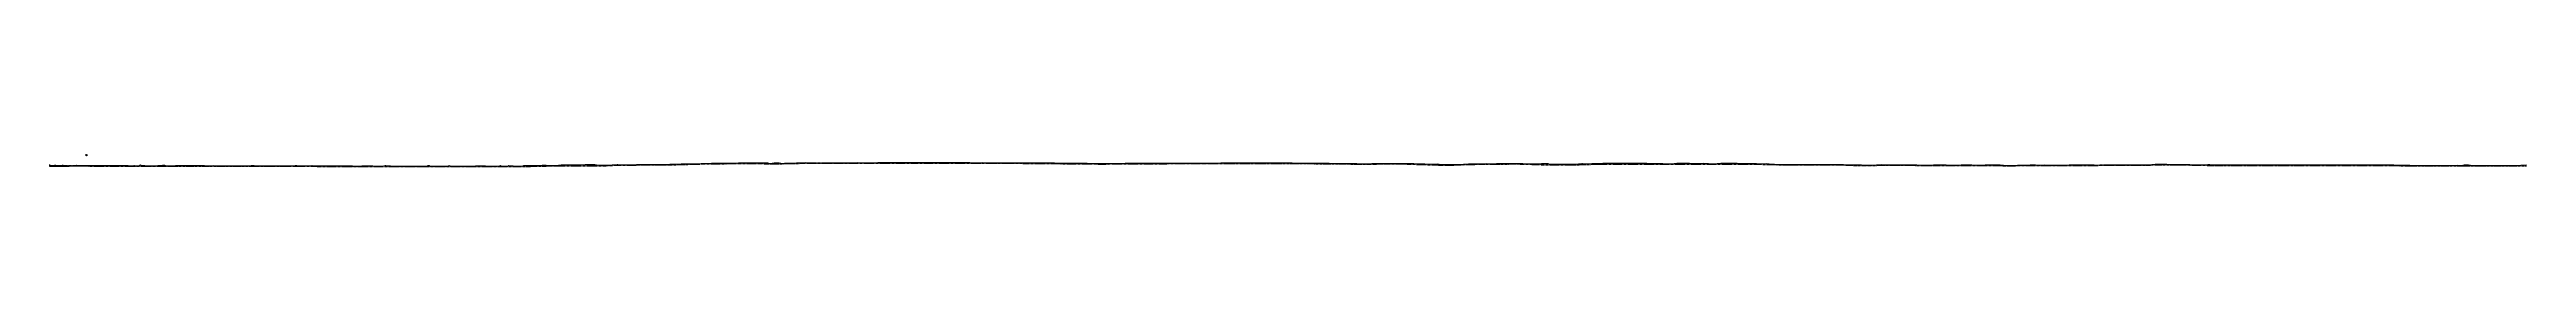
# Model space of a CAD drawing. Extents: x 525858 to 564773, y 2370984 to 2400075.
# Drawn here: x 550972 to 563618, y 2392218 to 2392281 of the extents above; entities that cross this region are included whole.
import ezdxf

# ---------------------------------------------------------------- set-up
doc = ezdxf.new("R2010")
doc.units = 0
doc.header["$PDSIZE"] = 62.915
doc.linetypes.add('CENTER', pattern=[2, 1.25, -0.25, 0.25, -0.25])
doc.layers.get('DEFPOINTS').update_dxf_attribs({"linetype": 'CONTINUOUS'})
for name, color, linetype in [('pipe', 3, 'CONTINUOUS'), ('pipe_cen', 1, 'CENTER'), ('地形剖面', 4, 'CONTINUOUS'), ('标准断面', 3, 'CONTINUOUS')]:
    doc.layers.add(name, color=color, linetype=linetype)
doc.styles.add('DIM', font='simp1.shx', dxfattribs={"width": 0.8, "bigfont": 'hz.shx'})
doc.dimstyles.new('100', dxfattribs={"dimtxt": 3.5, "dimasz": 2, "dimexe": 1, "dimexo": 0, "dimgap": 1, "dimtad": 1, "dimtoh": 1, "dimdec": 3, "dimlfac": 100, "dimdsep": 46, "dimtxsty": 'DIM', "dimcen": 0, "dimclrd": 9, "dimclre": 9, "dimclrt": 3, "dimadec": 3, "dimazin": 2, "dimtfac": 1, "dimtdec": 3, "dimtix": 1, "dimtofl": 0, "dimtmove": 2, "dimatfit": 3, "dimfxl": 1, "dimtolj": 1, "dimtzin": 0, "dimarcsym": 0})

# ---------------------------------------------------------------- blocks, each defined once
blk = doc.blocks.new('*D10')
at = {"layer": 'DEFPOINTS', "color": 0, "linetype": 'Continuous', "lineweight": -3, "transparency": 16777216}
for p in [(551160, 2392276), (551161, 2392276), (551161, 2392276), (551161, 2392276), (551162, 2392276)]:
    blk.add_point(p, dxfattribs=at)
at = {"layer": '标准断面', "color": 9, "linetype": 'Continuous', "lineweight": -2, "transparency": 16777216}
blk.add_arc((551161, 2392276), 0.45, 30, 150, dxfattribs=at)
at = {"layer": '标准断面', "color": 9, "linetype": 'Continuous', "lineweight": -3, "transparency": 16777216}
for points in [[(551160, 2392277), (551159, 2392276), (551161, 2392276)], [(551162, 2392276), (551162, 2392277), (551160, 2392276)]]:
    blk.add_solid(points, dxfattribs=at)
at = {"layer": '标准断面', "color": 3, "linetype": 'Continuous', "lineweight": -3, "transparency": 16777216, "insert": (551161, 2392278), "char_height": 3.5, "attachment_point": 5, "style": 'DIM'}
blk.add_mtext('\\A1;120°', dxfattribs=at)

msp = doc.modelspace()

# ---------------------------------------------------------------- linework, layer by layer
at = {"layer": 'pipe', "linetype": 'Continuous', "lineweight": -3}
msp.add_lwpolyline([(550971.982374, 2392229.54635), (550971.982374, 2392219.54635), (551071.982374, 2392219.54635)], dxfattribs=at)
at = {"layer": 'pipe_cen', "linetype": 'CENTER', "lineweight": 35, "ltscale": 10}
msp.add_lwpolyline([(550971.982374, 2392221.209958), (551117.403832, 2392221.209958), (551357.364477, 2392220.400681), (551592.0005, 2392220.400681), (552225.335017, 2392219.637625), (552858.414747, 2392217.857821), (553367.991836, 2392217.857821), (553554.462842, 2392221.992717), (553814.019188, 2392221.992717), (553860.279328, 2392225.243004), (553933.450976, 2392225.243004), (554008.296688, 2392226.906816), (554138.856607, 2392226.906816), (554305.882424, 2392231.616161), (554489.634194, 2392233.589764), (554598.176306, 2392234.246193), (554632.05257, 2392231.741289), (554680.42201, 2392231.741289), (554816.049065, 2392235.022271), (554990.352914, 2392235.203502), (555373.436293, 2392236.268631), (555863.505089, 2392235.398095), (556336.623839, 2392231.0474), (556866.859577, 2392234.046247), (557317.068674, 2392234.046247), (557707.343504, 2392230.324778), (557786.615949, 2392232.02567), (557870.368947, 2392232.02567), (558076.727753, 2392225.655541), (558128.97071, 2392225.655541), (558283.290292, 2392230.472951), (558467.285216, 2392231.530847), (558589.559797, 2392227.687787), (558782.361609, 2392227.687787), (558871.056048, 2392230.49784), (559679.107026, 2392230.49784), (559849.725723, 2392226.173114), (560124.271588, 2392226.173114), (560236.772546, 2392222.756079), (560260.636593, 2392222.756079), (560325.493023, 2392225.389834), (560591.217668, 2392223.852567), (560930.10905, 2392223.852567), (560967.185377, 2392221.051643), (560989.415665, 2392221.051643), (561019.60173, 2392223.300868), (561499.281345, 2392224.622479), (561678.774447, 2392224.622479), (561723.215356, 2392227.299262), (561827.198104, 2392227.299262), (562012.965982, 2392223.966319), (562896.545363, 2392223.966319), (563005.107706, 2392221.935841), (563273.987252, 2392221.27039), (563618.116374, 2392221.27039)], dxfattribs=at)
at = {"layer": '地形剖面', "linetype": 'Continuous', "lineweight": -3}
msp.add_lwpolyline([(550971.982374, 2392223.53635), (550971.982374, 2392223.53635), (550971.982374, 2392223.53635), (550971.982374, 2392223.53635), (550975.896374, 2392223.45635), (550981.678374, 2392222.99635), (550988.327374, 2392222.99635), (550997.490374, 2392222.99635), (550999.434374, 2392224.54635), (551004.678374, 2392224.53635), (551023.597374, 2392222.32635), (551031.532374, 2392222.44635), (551038.692374, 2392225.10635), (551040.478374, 2392225.10635), (551044.429374, 2392222.30635), (551051.389374, 2392221.64635), (551062.928374, 2392221.54635), (551071.323374, 2392221.55635), (551078.207374, 2392221.53635), (551084.562374, 2392221.51635), (551091.620374, 2392222.50135), (551095.298374, 2392223.01435), (551095.298374, 2392223.01435), (551108.781374, 2392224.89635), (551109.566374, 2392224.89635), (551116.520374, 2392223.50635), (551117.403374, 2392223.51035), (551117.403374, 2392223.51035), (551117.403374, 2392223.51035), (551128.721374, 2392223.55635), (551142.184374, 2392223.06635), (551152.329374, 2392223.13635), (551162.172374, 2392223.11635), (551170.580374, 2392223.18635), (551181.474374, 2392223.20635), (551193.601374, 2392223.19635), (551202.973374, 2392223.22635), (551209.700374, 2392223.18635), (551215.318374, 2392223.11635), (551225.309374, 2392223.03635), (551232.412374, 2392223.16635), (551241.655374, 2392223.14635), (551251.810374, 2392222.99635), (551263.233374, 2392223.11635), (551272.375374, 2392223.15635), (551283.769374, 2392223.10635), (551292.092374, 2392223.12635), (551300.416374, 2392223.05635), (551316.073374, 2392222.97635), (551326.663374, 2392222.94635), (551338.682374, 2392222.96635), (551357.364374, 2392222.85635), (551357.364374, 2392222.85635), (551357.364374, 2392222.85635), (551357.377374, 2392222.85635), (551366.663374, 2392224.16635), (551369.790374, 2392224.16635), (551373.469374, 2392222.86635), (551381.418374, 2392222.17635), (551389.500374, 2392222.21635), (551402.689374, 2392223.84635), (551403.961374, 2392223.84635), (551406.327374, 2392221.92635), (551412.110374, 2392221.57635), (551420.474374, 2392221.55635), (551427.879374, 2392221.61635), (551430.247374, 2392221.64635), (551432.630374, 2392224.55635), (551433.278374, 2392224.55635), (551436.541374, 2392226.22635), (551441.073374, 2392222.88635), (551451.279374, 2392222.91635), (551458.920374, 2392222.81635), (551468.943374, 2392222.57635), (551472.272374, 2392222.44635), (551481.363374, 2392222.41635), (551487.642374, 2392222.56635), (551493.980374, 2392222.52635), (551500.608374, 2392222.66635), (551506.848374, 2392222.65635), (551514.635374, 2392222.66635), (551524.610374, 2392223.18635), (551534.575374, 2392223.49635), (551542.220374, 2392222.81635), (551547.996374, 2392224.71635), (551558.244374, 2392224.71635), (551566.434374, 2392222.34635), (551576.339374, 2392222.35635), (551589.708374, 2392222.31635), (551592.000374, 2392222.52435), (551592.000374, 2392222.52435), (551592.000374, 2392222.52435), (551594.217374, 2392222.72635), (551606.842374, 2392222.44635), (551614.462374, 2392223.07635), (551622.744374, 2392223.44635), (551628.946374, 2392223.19635), (551635.417374, 2392223.11635), (551652.171374, 2392223.12635), (551659.749374, 2392223.09635), (551665.761374, 2392223.07635), (551677.787374, 2392223.06635), (551686.143374, 2392223.05635), (551694.763374, 2392223.04635), (551703.354374, 2392223.07635), (551711.042374, 2392223.05635), (551718.053374, 2392222.99635), (551727.042374, 2392222.94635), (551735.149374, 2392222.94635), (551748.876374, 2392222.92635), (551756.852374, 2392222.90635), (551762.780374, 2392222.87635), (551769.635374, 2392222.56635), (551774.313374, 2392222.17635), (551782.370374, 2392222.14635), (551786.549374, 2392222.24635), (551793.159374, 2392222.28635), (551800.194374, 2392222.19635), (551806.590374, 2392222.89635), (551807.362374, 2392222.79635), (551823.764374, 2392222.64635), (551830.118374, 2392222.64635), (551835.402374, 2392222.64635), (551843.793374, 2392222.64635), (551857.703374, 2392222.65635), (551870.273374, 2392222.62635), (551885.103374, 2392222.63635), (551897.907374, 2392222.69635), (551908.888374, 2392222.66635), (551913.719374, 2392222.66635), (551920.925374, 2392222.66635), (551931.210374, 2392222.66635), (551940.374374, 2392222.55635), (551946.849374, 2392222.60635), (551953.816374, 2392222.57635), (551963.237374, 2392222.54635), (551971.504374, 2392222.58635), (551977.944374, 2392222.59635), (552000.721374, 2392223.68635), (552017.538374, 2392223.68635), (552039.604374, 2392222.43635), (552041.192374, 2392222.34635), (552077.399374, 2392221.84635), (552097.584374, 2392222.14635), (552108.269374, 2392222.24635), (552127.487374, 2392222.44635), (552148.714374, 2392221.94635), (552173.729374, 2392221.54635), (552203.116374, 2392222.14635), (552225.335374, 2392222.97835), (552225.335374, 2392222.97835), (552225.335374, 2392222.97835), (552232.502374, 2392223.24635), (552234.017374, 2392223.24635), (552242.421374, 2392221.04635), (552261.477374, 2392222.04635), (552274.981374, 2392221.54635), (552311.082374, 2392223.04635), (552313.730374, 2392222.34635), (552357.669374, 2392221.54635), (552359.019374, 2392221.54635), (552368.318374, 2392221.84635), (552400.569374, 2392221.84635), (552433.739374, 2392221.84635), (552451.707374, 2392221.84635), (552457.704374, 2392222.14635), (552465.160374, 2392222.14635), (552483.487374, 2392222.04635), (552496.616374, 2392221.94635), (552513.989374, 2392221.44635), (552518.210374, 2392221.44635), (552519.316374, 2392220.74635), (552539.854374, 2392220.94635), (552554.314374, 2392220.84635), (552566.469374, 2392220.84635), (552567.733374, 2392221.04635), (552569.823374, 2392221.04635), (552570.955374, 2392221.24635), (552589.572374, 2392221.64635), (552616.795374, 2392222.04635), (552622.162374, 2392222.04635), (552635.633374, 2392220.84635), (552647.723374, 2392220.84635), (552670.379374, 2392220.74635), (552684.994374, 2392222.74635), (552688.138374, 2392222.74635), (552699.279374, 2392221.84635), (552710.849374, 2392221.84635), (552714.267374, 2392220.44635), (552728.142374, 2392220.34635), (552759.706374, 2392220.54635), (552778.190374, 2392220.74635), (552799.239374, 2392220.34635), (552842.106374, 2392220.24635), (552858.414374, 2392220.33435), (552858.414374, 2392220.33435), (552897.581374, 2392220.54635), (552904.851374, 2392223.74635), (552906.663374, 2392223.74635), (552910.608374, 2392222.94635), (552913.694374, 2392220.24635), (552951.166374, 2392220.04635), (552987.450374, 2392220.14635), (553009.355374, 2392220.14635), (553011.244374, 2392224.14635), (553013.827374, 2392224.14635), (553016.190374, 2392220.74635), (553021.087374, 2392220.74635), (553046.245374, 2392220.74635), (553078.698374, 2392220.64635), (553104.459374, 2392220.64635), (553111.051374, 2392220.64635), (553146.134374, 2392221.24635), (553162.481374, 2392222.34635), (553196.102374, 2392221.54635), (553196.102374, 2392221.54635), (553198.258374, 2392221.14635), (553215.622374, 2392220.44635), (553255.883374, 2392220.34635), (553271.649374, 2392221.44635), (553273.791374, 2392223.64635), (553274.732374, 2392223.64635), (553278.750374, 2392220.44635), (553312.608374, 2392220.44635), (553316.232374, 2392223.94635), (553323.503374, 2392222.24635), (553338.336374, 2392221.84635), (553367.571374, 2392220.64635), (553367.991374, 2392220.67235), (553367.991374, 2392220.67235), (553367.991374, 2392220.67235), (553389.831374, 2392222.04635), (553393.938374, 2392223.94635), (553395.068374, 2392223.94635), (553396.848374, 2392222.84635), (553413.369374, 2392222.84635), (553413.526374, 2392222.86035), (553425.931374, 2392223.94635), (553434.221374, 2392223.94635), (553446.690374, 2392223.04635), (553473.391374, 2392223.04635), (553487.559374, 2392225.84635), (553508.176374, 2392224.64635), (553508.176374, 2392224.64635), (553521.252374, 2392224.14635), (553538.494374, 2392224.44635), (553554.462374, 2392224.04635), (553554.462374, 2392224.04635), (553554.462374, 2392224.04635), (553554.462374, 2392224.04635), (553583.509374, 2392227.34635), (553599.399374, 2392227.51835), (553629.579374, 2392227.84635), (553644.369374, 2392227.84635), (553663.239374, 2392227.84635), (553707.397374, 2392229.24635), (553724.009374, 2392229.04635), (553739.692374, 2392228.58135), (553751.018374, 2392228.24635), (553756.522374, 2392228.24635), (553774.051374, 2392224.58935), (553774.257374, 2392224.54635), (553793.373374, 2392224.54635), (553814.019374, 2392224.60535), (553814.019374, 2392224.60535), (553814.019374, 2392224.60535), (553828.094374, 2392224.64635), (553835.812374, 2392225.54635), (553843.852374, 2392226.54635), (553854.388374, 2392227.54635), (553860.279374, 2392227.72935), (553860.279374, 2392227.72935), (553860.279374, 2392227.72935), (553870.488374, 2392228.04635), (553873.717374, 2392228.04635), (553927.153374, 2392227.44635), (553933.451374, 2392227.57235), (553933.451374, 2392227.57235), (553933.451374, 2392227.57235), (553947.146374, 2392227.84635), (553968.728374, 2392229.14635), (553984.265374, 2392228.24635), (554006.956374, 2392229.54635), (554008.296374, 2392229.54635), (554008.296374, 2392229.54635), (554008.296374, 2392229.54635), (554077.116374, 2392229.54635), (554132.961374, 2392229.34635), (554138.856374, 2392229.90035), (554138.856374, 2392229.90035), (554138.856374, 2392229.90035), (554151.055374, 2392231.04635), (554169.910374, 2392230.04635), (554196.674374, 2392231.74635), (554222.615374, 2392231.34635), (554255.012374, 2392232.14635), (554273.767374, 2392232.64635), (554304.019374, 2392234.04635), (554305.882374, 2392234.08235), (554305.882374, 2392234.08235), (554305.882374, 2392234.08235), (554350.832374, 2392234.94635), (554382.566374, 2392235.54635), (554416.978374, 2392235.84635), (554433.004374, 2392235.94635), (554451.574374, 2392235.94635), (554475.828374, 2392236.14635), (554489.634374, 2392236.94335), (554489.634374, 2392236.94335), (554489.634374, 2392236.94335), (554501.803374, 2392237.64635), (554518.621374, 2392238.04635), (554537.277374, 2392236.44635), (554585.153374, 2392236.84635), (554598.176374, 2392236.74035), (554598.176374, 2392236.74035), (554598.176374, 2392236.74035), (554622.085374, 2392236.54635), (554632.052374, 2392236.88235), (554632.052374, 2392236.88235), (554632.052374, 2392236.88235), (554636.900374, 2392237.04635), (554649.511374, 2392234.34635), (554672.038374, 2392237.24635), (554680.422374, 2392237.21235), (554680.422374, 2392237.21235), (554680.422374, 2392237.21235), (554696.615374, 2392237.14635), (554716.460374, 2392234.54635), (554725.142374, 2392235.54635), (554734.806374, 2392236.04635), (554776.564374, 2392236.04635), (554786.036374, 2392236.54635), (554796.266374, 2392237.54635), (554816.049374, 2392237.90335), (554816.049374, 2392237.90335), (554816.049374, 2392237.90335), (554829.527374, 2392238.14635), (554863.555374, 2392237.04635), (554882.819374, 2392236.14635), (554921.232374, 2392238.04635), (554976.196374, 2392236.74635), (554990.353374, 2392236.87535), (554990.353374, 2392236.87535), (554990.353374, 2392236.87535), (554998.134374, 2392236.94635), (555024.868374, 2392237.84635), (555056.303374, 2392238.04635), (555094.649374, 2392238.14635), (555131.998374, 2392237.94635), (555149.711374, 2392236.94635), (555171.647374, 2392237.54635), (555200.338374, 2392238.14635), (555232.157374, 2392238.44635), (555263.009374, 2392238.64635), (555290.918374, 2392239.04635), (555348.396374, 2392239.14635), (555368.989374, 2392238.84635), (555373.436374, 2392238.78535), (555373.436374, 2392238.78535), (555373.436374, 2392238.78535), (555405.170374, 2392238.34635), (555444.960374, 2392238.64635), (555472.977374, 2392238.44635), (555543.301374, 2392238.44635), (555610.070374, 2392238.14635), (555650.884374, 2392238.14635), (555670.118374, 2392238.14635), (555711.217374, 2392237.94635), (555735.400374, 2392238.14635), (555759.273374, 2392237.84635), (555790.688374, 2392237.84635), (555836.831374, 2392237.94635), (555863.505374, 2392238.04635), (555863.505374, 2392238.04635), (555863.505374, 2392238.04635), (555863.505374, 2392238.04635), (555905.999374, 2392237.54635), (555915.208374, 2392237.54635), (555959.603374, 2392237.44635), (555995.361374, 2392237.24635), (556039.895374, 2392237.04635), (556069.949374, 2392236.74635), (556087.675374, 2392236.44635), (556102.076374, 2392236.44635), (556124.996374, 2392236.04635), (556145.736374, 2392235.64635), (556178.788374, 2392236.14635), (556195.744374, 2392235.84635), (556199.832374, 2392235.84635), (556233.296374, 2392235.54635), (556269.536374, 2392235.04635), (556336.623374, 2392233.64835), (556336.623374, 2392233.64835), (556336.623374, 2392233.64835), (556336.697374, 2392233.64635), (556351.400374, 2392234.64635), (556464.343374, 2392235.14635), (556507.650374, 2392235.04635), (556532.665374, 2392235.14635), (556572.588374, 2392234.74635), (556604.428374, 2392234.84635), (556628.664374, 2392235.44635), (556635.355374, 2392235.74635), (556658.464374, 2392235.44635), (556686.095374, 2392235.34635), (556704.025374, 2392235.54635), (556734.290374, 2392235.70635), (556754.313374, 2392235.84635), (556775.238374, 2392235.74635), (556803.161374, 2392235.84635), (556816.783374, 2392235.84635), (556823.782374, 2392235.84635), (556832.627374, 2392235.26735), (556842.117374, 2392234.64635), (556843.016374, 2392234.72335), (556858.500374, 2392236.04635), (556864.836374, 2392236.04635), (556866.859374, 2392236.07035), (556866.859374, 2392236.07035), (556866.859374, 2392236.07035), (556890.159374, 2392236.34635), (556911.724374, 2392236.24635), (556930.948374, 2392236.34635), (556952.068374, 2392236.44635), (556970.460374, 2392236.64635), (556988.865374, 2392236.74635), (557006.823374, 2392236.84635), (557024.070374, 2392237.04635), (557041.689374, 2392237.14635), (557072.767374, 2392237.44635), (557080.064374, 2392237.51335), (557094.639374, 2392237.64635), (557112.857374, 2392237.64635), (557127.771374, 2392237.84635), (557166.014374, 2392237.84635), (557185.943374, 2392237.74635), (557202.471374, 2392237.74635), (557212.826374, 2392237.64735), (557233.895374, 2392237.44635), (557253.969374, 2392237.24635), (557271.887374, 2392237.14635), (557299.574374, 2392236.84635), (557307.158374, 2392236.64635), (557317.068374, 2392236.64635), (557317.068374, 2392236.64635), (557317.068374, 2392236.64635), (557338.762374, 2392236.34635), (557370.816374, 2392235.74635), (557396.980374, 2392236.04635), (557409.691374, 2392235.95735), (557425.404374, 2392235.84635), (557461.134374, 2392235.04635), (557475.969374, 2392234.84635), (557504.719374, 2392234.94635), (557534.900374, 2392234.34635), (557551.227374, 2392234.04635), (557571.327374, 2392234.24635), (557580.166374, 2392233.74635), (557621.572374, 2392233.94635), (557647.063374, 2392233.94635), (557690.248374, 2392232.44635), (557707.343374, 2392232.97635), (557707.343374, 2392232.97635), (557707.343374, 2392232.97635), (557722.487374, 2392233.44635), (557766.007374, 2392233.74635), (557786.598374, 2392234.54635), (557786.616374, 2392234.54635), (557786.616374, 2392234.54635), (557786.616374, 2392234.54635), (557828.112374, 2392234.54635), (557841.329374, 2392234.36235), (557842.476374, 2392234.34635), (557870.369374, 2392234.16135), (557870.369374, 2392234.16135), (557872.569374, 2392234.14635), (557887.981374, 2392234.04635), (557902.529374, 2392233.34635), (557937.898374, 2392233.44635), (557957.983374, 2392232.24635), (557958.126374, 2392232.24335), (557977.246374, 2392231.84635), (557993.201374, 2392231.34635), (558022.557374, 2392230.24635), (558055.793374, 2392232.04635), (558076.727374, 2392228.24835), (558076.727374, 2392228.24835), (558076.727374, 2392228.24835), (558076.736374, 2392228.24635), (558095.934374, 2392228.44635), (558118.952374, 2392228.74635), (558128.970374, 2392228.59135), (558128.970374, 2392228.59135), (558128.970374, 2392228.59135), (558138.282374, 2392228.44635), (558166.089374, 2392229.04635), (558216.692374, 2392231.34635), (558238.274374, 2392231.54635), (558262.828374, 2392232.24635), (558271.099374, 2392232.84635), (558283.290374, 2392232.98335), (558283.290374, 2392232.98335), (558283.290374, 2392232.98335), (558306.777374, 2392233.24635), (558333.656374, 2392232.84635), (558359.220374, 2392233.64635), (558373.480374, 2392233.74635), (558404.356374, 2392233.74635), (558467.111374, 2392234.14635), (558467.285374, 2392234.14035), (558467.285374, 2392234.14035), (558467.285374, 2392234.14035), (558494.740374, 2392233.24635), (558542.103374, 2392231.64635), (558570.542374, 2392231.54635), (558589.559374, 2392233.11735), (558589.559374, 2392233.11735), (558589.559374, 2392233.11735), (558605.653374, 2392234.44635), (558620.889374, 2392234.44635), (558627.956374, 2392229.84635), (558658.631374, 2392229.95135), (558686.639374, 2392230.04635), (558739.994374, 2392230.24635), (558743.305374, 2392231.14635), (558777.668374, 2392231.44635), (558782.361374, 2392231.94735), (558782.361374, 2392231.94735), (558782.361374, 2392231.94735), (558794.535374, 2392233.24635), (558798.066374, 2392233.24635), (558844.155374, 2392232.94635), (558848.380374, 2392234.54635), (558853.032374, 2392234.54635), (558871.056374, 2392234.61335), (558871.056374, 2392234.61335), (558879.780374, 2392234.64635), (558901.761374, 2392235.24635), (558904.002374, 2392235.24635), (558907.759374, 2392235.21735), (558929.893374, 2392235.04635), (558946.953374, 2392235.24635), (558979.019374, 2392235.24635), (559011.609374, 2392235.84635), (559029.199374, 2392235.64635), (559060.575374, 2392236.04635), (559077.139374, 2392235.94635), (559105.164374, 2392235.74635), (559122.839374, 2392235.84635), (559126.554374, 2392235.52535), (559154.116374, 2392233.14635), (559154.116374, 2392233.14635), (559197.846374, 2392234.24635), (559208.570374, 2392234.24635), (559251.958374, 2392232.14635), (559252.013374, 2392232.15235), (559280.936374, 2392235.14635), (559281.243374, 2392235.14835), (559315.786374, 2392235.34635), (559343.746374, 2392235.34635), (559344.142374, 2392235.34635), (559370.113374, 2392234.07935), (559389.255374, 2392233.14635), (559415.650374, 2392235.64635), (559441.431374, 2392234.24635), (559460.980374, 2392232.64635), (559486.749374, 2392233.21335), (559488.230374, 2392233.24635), (559504.765374, 2392235.04635), (559544.502374, 2392235.34635), (559588.308374, 2392235.04635), (559617.912374, 2392234.40635), (559625.299374, 2392234.24635), (559640.871374, 2392234.34635), (559679.107374, 2392233.60335), (559679.107374, 2392233.60335), (559687.159374, 2392233.44635), (559711.288374, 2392232.04635), (559739.729374, 2392233.14635), (559739.729374, 2392233.14635), (559765.965374, 2392229.84635), (559813.028374, 2392229.14635), (559849.725374, 2392228.46135), (559849.725374, 2392228.46135), (559849.725374, 2392228.46135), (559850.534374, 2392228.44635), (559875.876374, 2392228.84635), (559973.834374, 2392228.94635), (559975.875374, 2392228.93535), (560047.751374, 2392228.54635), (560064.397374, 2392228.74635), (560068.315374, 2392228.73435), (560098.271374, 2392228.64635), (560124.271374, 2392228.10635), (560124.271374, 2392228.10635), (560131.949374, 2392227.94635), (560176.185374, 2392227.54635), (560186.215374, 2392226.82235), (560187.262374, 2392226.74635), (560222.602374, 2392226.54635), (560229.965374, 2392225.84635), (560236.772374, 2392225.77935), (560236.772374, 2392225.77935), (560236.772374, 2392225.77935), (560260.636374, 2392225.54635), (560260.636374, 2392225.54635), (560260.636374, 2392225.54635), (560260.636374, 2392225.54635), (560274.443374, 2392225.54635), (560325.493374, 2392228.14635), (560325.493374, 2392228.14635), (560325.493374, 2392228.14635), (560325.493374, 2392228.14635), (560338.210374, 2392227.84635), (560368.445374, 2392227.84635), (560399.838374, 2392227.34635), (560404.938374, 2392227.34635), (560439.818374, 2392226.74635), (560441.135374, 2392226.74135), (560467.719374, 2392226.64635), (560505.195374, 2392226.34635), (560552.324374, 2392226.04635), (560591.217374, 2392226.60135), (560591.217374, 2392226.60135), (560594.345374, 2392226.64635), (560603.281374, 2392227.84635), (560654.690374, 2392227.74635), (560674.160374, 2392225.94635), (560713.243374, 2392225.94635), (560732.759374, 2392227.34635), (560767.296374, 2392227.14635), (560785.654374, 2392226.24635), (560824.269374, 2392226.14635), (560838.688374, 2392226.04635), (560854.007374, 2392226.74635), (560911.580374, 2392226.24635), (560930.109374, 2392226.44335), (560930.109374, 2392226.44335), (560930.109374, 2392226.44335), (560930.417374, 2392226.44635), (560967.185374, 2392223.92835), (560967.185374, 2392223.92835), (560967.185374, 2392223.92835), (560972.769374, 2392223.54635), (560989.357374, 2392223.54635), (560989.415374, 2392223.55035), (560989.415374, 2392223.55035), (560989.415374, 2392223.55035), (561019.447374, 2392225.84635), (561019.601374, 2392225.84635), (561019.601374, 2392225.84635), (561019.601374, 2392225.84635), (561039.521374, 2392225.84635), (561058.522374, 2392225.94635), (561085.062374, 2392226.24635), (561102.857374, 2392226.24635), (561111.319374, 2392226.24635), (561120.916374, 2392225.84635), (561123.842374, 2392225.84635), (561135.696374, 2392225.84635), (561155.025374, 2392226.24635), (561177.085374, 2392225.74635), (561193.331374, 2392225.74635), (561212.267374, 2392225.84635), (561231.584374, 2392226.14635), (561237.158374, 2392226.14635), (561283.292374, 2392226.24635), (561309.914374, 2392226.24635), (561388.171374, 2392226.64635), (561405.223374, 2392226.95635), (561410.164374, 2392227.04635), (561437.797374, 2392226.04635), (561461.603374, 2392226.74635), (561488.123374, 2392226.84635), (561498.864374, 2392227.31935), (561499.281374, 2392227.33735), (561499.482374, 2392227.34635), (561546.077374, 2392227.44635), (561559.571374, 2392227.44635), (561559.571374, 2392227.44635), (561607.491374, 2392227.64635), (561642.273374, 2392227.44635), (561675.870374, 2392227.34635), (561678.774374, 2392227.50435), (561678.774374, 2392227.50435), (561678.774374, 2392227.50435), (561705.267374, 2392228.94635), (561723.215374, 2392229.84635), (561723.215374, 2392229.84635), (561723.215374, 2392229.84635), (561723.215374, 2392229.84635), (561744.591374, 2392230.04635), (561770.531374, 2392230.14635), (561781.394374, 2392229.87835), (561798.948374, 2392229.44635), (561827.198374, 2392228.84635), (561827.198374, 2392228.84635), (561827.198374, 2392228.84635), (561847.512374, 2392228.44635), (561847.512374, 2392228.44635), (561883.060374, 2392228.44635), (561899.619374, 2392228.34635), (561899.619374, 2392228.34635), (561914.444374, 2392227.44635), (561946.872374, 2392226.97635), (561948.937374, 2392226.94635), (561991.458374, 2392228.04635), (562001.558374, 2392228.04635), (562012.966374, 2392226.44635), (562012.966374, 2392226.44635), (562012.966374, 2392226.44635), (562012.966374, 2392226.44635), (562067.609374, 2392226.54635), (562118.581374, 2392226.64635), (562156.376374, 2392226.94635), (562156.376374, 2392226.94635), (562172.141374, 2392226.94635), (562656.668374, 2392226.67135), (562876.623374, 2392226.54635), (562895.375374, 2392227.44635), (562896.545374, 2392227.44635), (562896.545374, 2392227.44635), (562903.113374, 2392227.44635), (562940.146374, 2392226.34635), (562960.706374, 2392226.04635), (562960.706374, 2392226.04635), (563005.107374, 2392224.55335), (563005.107374, 2392224.55335), (563005.107374, 2392224.55335), (563005.319374, 2392224.54635), (563021.906374, 2392224.54635), (563075.066374, 2392223.94635), (563089.263374, 2392223.74635), (563193.560374, 2392223.74635), (563218.547374, 2392223.64635), (563268.118374, 2392224.54635), (563273.987374, 2392224.22435), (563273.987374, 2392224.22435), (563273.987374, 2392224.22435), (563286.358374, 2392223.54635), (563299.412374, 2392226.94635), (563322.146374, 2392227.04635), (563342.203374, 2392223.06635), (563342.203374, 2392223.06635), (563383.640374, 2392223.06635), (563472.025374, 2392223.40635), (563558.000374, 2392223.80635), (563558.000374, 2392223.80635), (563618.116374, 2392226.54635)], dxfattribs=at)
at = {"layer": '标准断面', "linetype": 'Continuous', "lineweight": -3}
for points in [[(551159.576803, 2392274.939485), (551155.426803, 2392278.259485)], [(551160.886803, 2392278.259485), (551155.426803, 2392278.259485)], [(551160.185322, 2392275.544485), (551158.820553, 2392275.544485)], [(551159.576803, 2392274.939485), (551160.886803, 2392274.939485)], [(551160.886803, 2392275.949485), (551160.185322, 2392275.544485)], [(551160.886803, 2392278.259485), (551166.346803, 2392278.259485)], [(551160.886803, 2392275.949485), (551161.588284, 2392275.544485)], [(551162.196803, 2392274.939485), (551160.886803, 2392274.939485)], [(551161.588284, 2392275.544485), (551162.953053, 2392275.544485)], [(551162.196803, 2392274.939485), (551166.346803, 2392278.259485)]]:
    msp.add_lwpolyline(points, dxfattribs=at)
for radius in [0.81, 0.8]:
    msp.add_circle((551160.886803, 2392275.949485), radius, dxfattribs=at)

# ---------------------------------------------------------------- dimensions: what is measured, and where the dimension line sits
dim = msp.add_angular_dim_2l(base=(551160.732894, 2392275.526623), line1=((551160.886803, 2392275.949485), (551161.588284, 2392275.544485)), line2=((551160.886803, 2392275.949485), (551160.185322, 2392275.544485)), dimstyle='100', dxfattribs=at)
dim.commit()
dim.dimension.update_dxf_attribs({"geometry": '*D10', "text_midpoint": (551160.886803, 2392278.249485)})

doc.saveas('drawing.dxf')
